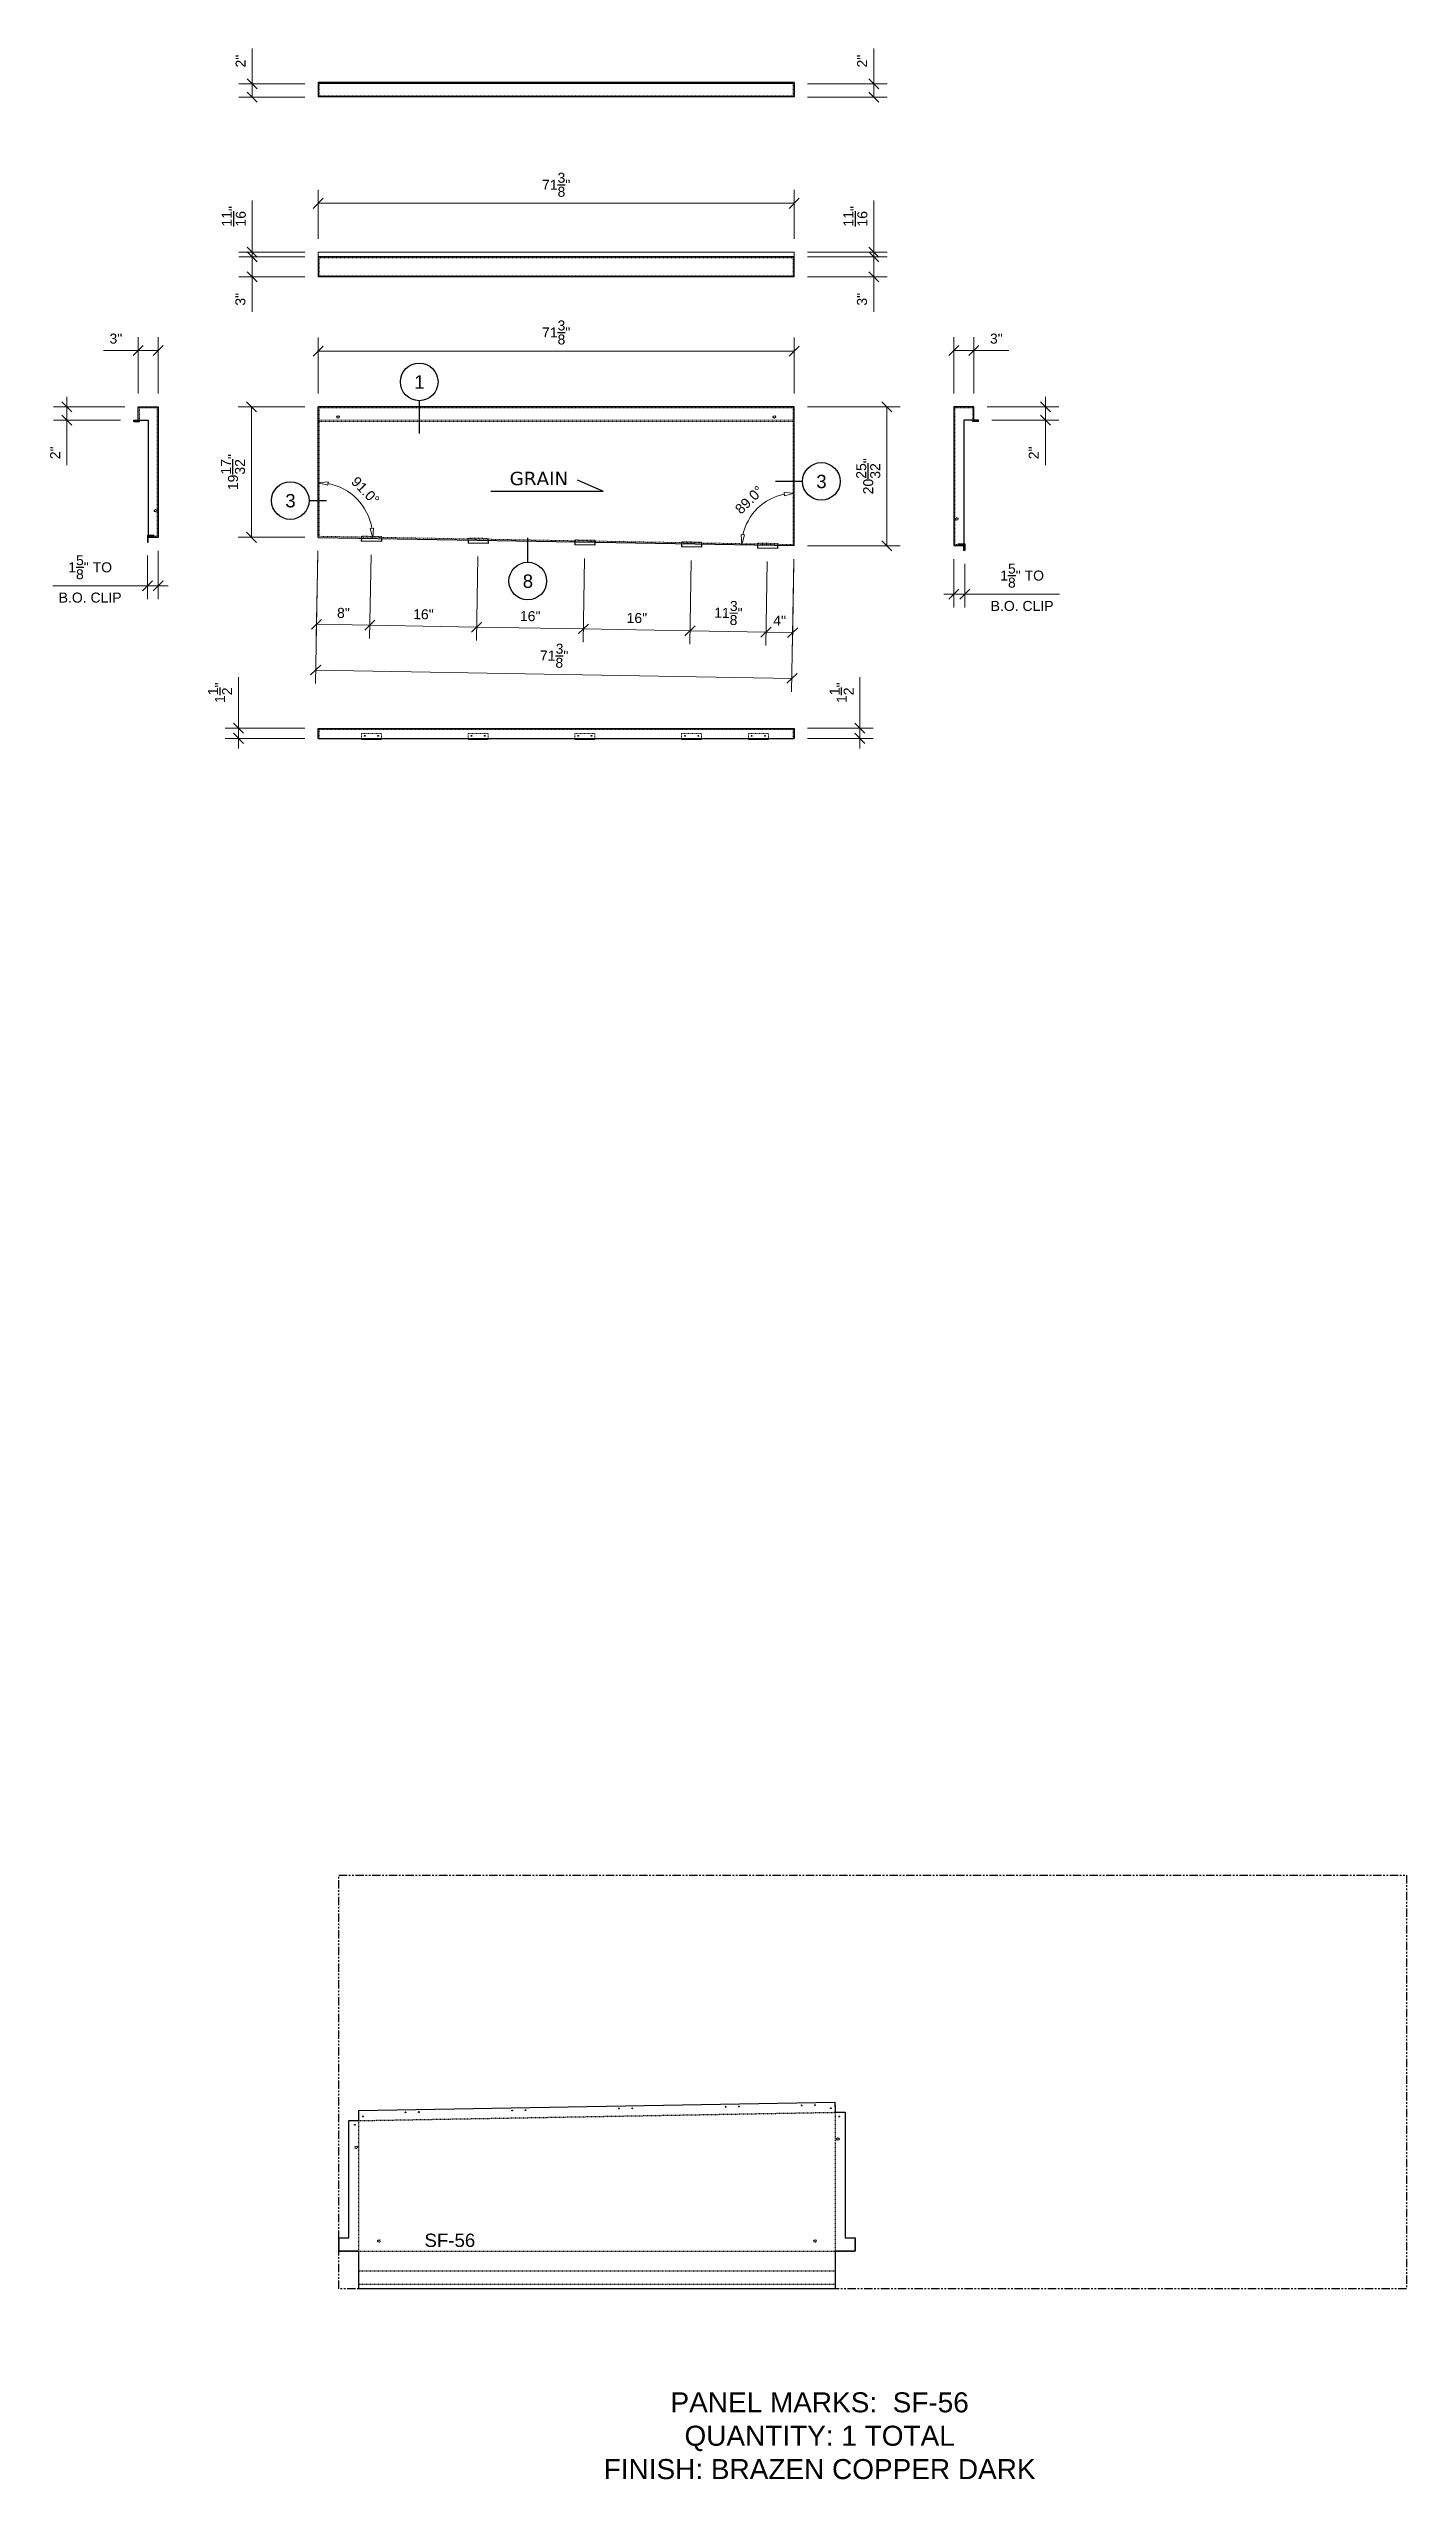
# Model space of a CAD drawing. Header units: inches. Extents: x -44 to 160, y -29 to 336.
import ezdxf

# ---------------------------------------------------------------- set-up
doc = ezdxf.new("R2010")
doc.units = ezdxf.units.IN
doc.header["$MEASUREMENT"] = 0
doc.linetypes.add('HIDDEN', pattern=[0.375, 0.25, -0.125])
doc.linetypes.add('PHANTOM', pattern=[2.5, 1.25, -0.25, 0.25, -0.25, 0.25, -0.25])
for name, color, linetype in [('CUT', 7, 'Continuous'), ('DIMS', 1, 'Continuous'), ('HOLES', 6, 'Continuous'), ('ROUT', 1, 'HIDDEN'), ('SHEET', 5, 'PHANTOM'), ('TEXT', 2, 'PHANTOM'), ('WEEPS', 3, 'HIDDEN')]:
    doc.layers.add(name, color=color, linetype=linetype)
doc.layers.add('ELEVATION', color=8, linetype='Continuous', lineweight=9)
doc.layers.add('HIDDEN', color=8, linetype='HIDDEN', lineweight=9)
doc.styles.add('DETAIL', font='verdana.ttf')
doc.styles.get("Standard").update_dxf_attribs({"font": 'arial.ttf'})
doc.dimstyles.new('16$0', dxfattribs={"dimtxt": 1.5, "dimasz": 1.5, "dimexe": 2, "dimexo": 2, "dimgap": 1, "dimtad": 1, "dimdec": 5, "dimzin": 3, "dimdsep": 46, "dimlunit": 5, "dimtxsty": 'Standard', "dimblk": 'OBLIQUE', "dimcen": 0.0625, "dimadec": 3, "dimazin": 0, "dimtfac": 1, "dimtdec": 5, "dimtmove": 0, "dimatfit": 3, "dimfxl": 0.0625, "dimtolj": 1, "dimtzin": 0, "dimlwd": 9, "dimlwe": 9, "dimarcsym": 0})
doc.dimstyles.new('16$2', dxfattribs={"dimtxt": 1.5, "dimasz": 1.5, "dimexe": 2, "dimexo": 2, "dimgap": 1, "dimtad": 1, "dimdec": 5, "dimzin": 3, "dimdsep": 46, "dimlunit": 4, "dimtxsty": 'Standard', "dimblk": 'CLOSEDBLANK', "dimcen": 0.0625, "dimadec": 3, "dimazin": 0, "dimtfac": 1, "dimtdec": 5, "dimtmove": 0, "dimatfit": 3, "dimfxl": 0.0625, "dimtolj": 1, "dimtzin": 0, "dimlwd": 9, "dimlwe": 9, "dimarcsym": 0})

msp = doc.modelspace()

# ---------------------------------------------------------------- texts
at = {"layer": 'DIMS', "ltscale": 0.25, "char_height": 2}
for s, heights, insert, attachment_point in [('1', [0], (12.059675, 286.759581), 2), ('3', [0], (72.330047, 271.850443), 2), ('3', [0], (-7.260926, 268.968668), 2), ('8', [0], (28.32607, 256.914706), 2), ('SF-56', [2.068213], (16.627661, 6.26525), 8)]:
    msp.add_mtext_dynamic_manual_height_columns(s, width=3.08587944, gutter_width=10, heights=heights, dxfattribs=dict(at, insert=insert, attachment_point=attachment_point))
at = {"layer": 'DIMS', "ltscale": 0.25, "insert": (29.972823, 272.302008), "char_height": 2, "attachment_point": 2, "style": 'DETAIL'}
msp.add_mtext_dynamic_manual_height_columns('GRAIN', width=7.50728512, gutter_width=10, heights=[0], dxfattribs=at)
at = {"layer": 'TEXT', "insert": (72.05262, -22.01114), "char_height": 3, "attachment_point": 5}
msp.add_mtext_dynamic_manual_height_columns('PANEL MARKS:  SF-56\\PQUANTITY: 1 TOTAL\\PFINISH: BRAZEN COPPER DARK', width=199.74088675, gutter_width=1, heights=[0], dxfattribs=at)

# ---------------------------------------------------------------- blocks, each defined once
blk = doc.blocks.new('_OBLIQUE')
at = {"color": 0, "linetype": 'ByBlock', "ltscale": 0.25}
blk.add_line((-0.5, -0.5), (0.5, 0.5), dxfattribs=at)
blk = doc.blocks.new('*D32')
at = {"layer": 'Defpoints', "color": 0, "ltscale": 0.25, "transparency": 16777216}
for p in [(-3.13, 282.02), (-13.1, 262.48), (-3.09, 262.48)]:
    blk.add_point(p, dxfattribs=at)
at = {"layer": 'DIMS', "color": 0, "lineweight": 9, "ltscale": 0.25, "transparency": 16777216}
for p, q in [((-5.13, 282.02), (-15.1, 282.02)), ((-13.1, 282.02), (-13.1, 262.48)), ((-5.09, 262.48), (-15.1, 262.48))]:
    blk.add_line(p, q, dxfattribs=at)
at = {"layer": 'DIMS', "color": 0, "lineweight": 9, "ltscale": 0.25, "transparency": 16777216, "xscale": 1.5, "yscale": 1.5, "zscale": 1.5}
for p, rotation in [((-13.1, 282.02), 90), ((-13.1, 262.48), 270)]:
    blk.add_blockref('_OBLIQUE', p, dxfattribs=dict(at, rotation=rotation))
at = {"layer": 'DIMS', "color": 0, "ltscale": 0.25, "transparency": 16777216, "insert": (-15.88, 272.25), "char_height": 1.5, "attachment_point": 5, "rotation": 90}
blk.add_mtext('\\A1;19{\\H1x;\\S17/32;}"', dxfattribs=at)
blk = doc.blocks.new('*D33')
at = {"layer": 'Defpoints', "color": 0, "ltscale": 0.25, "transparency": 16777216}
for p in [(68.24, 282.02), (68.24, 261.23), (82.12, 261.23)]:
    blk.add_point(p, dxfattribs=at)
at = {"layer": 'DIMS', "color": 0, "lineweight": 9, "ltscale": 0.25, "transparency": 16777216}
for p, q in [((70.24, 282.02), (84.12, 282.02)), ((82.12, 282.02), (82.12, 261.23)), ((70.24, 261.23), (84.12, 261.23))]:
    blk.add_line(p, q, dxfattribs=at)
at = {"layer": 'DIMS', "color": 0, "lineweight": 9, "ltscale": 0.25, "transparency": 16777216, "xscale": 1.5, "yscale": 1.5, "zscale": 1.5}
for p, rotation in [((82.12, 282.02), 90), ((82.12, 261.23), 270)]:
    blk.add_blockref('_OBLIQUE', p, dxfattribs=dict(at, rotation=rotation))
at = {"layer": 'DIMS', "color": 0, "ltscale": 0.25, "transparency": 16777216, "insert": (79.33, 271.63), "char_height": 1.5, "attachment_point": 5, "rotation": 90}
blk.add_mtext('\\A1;20{\\H1x;\\S25/32;}"', dxfattribs=at)
blk = doc.blocks.new('*D34')
at = {"layer": 'Defpoints', "color": 0, "ltscale": 0.25, "transparency": 16777216}
for p in [(68.24, 290.4), (-3.13, 282.02), (68.24, 282.02)]:
    blk.add_point(p, dxfattribs=at)
at = {"layer": 'DIMS', "color": 0, "lineweight": 9, "ltscale": 0.25, "transparency": 16777216}
for p, q in [((-3.13, 284.02), (-3.13, 292.4)), ((68.24, 284.02), (68.24, 292.4)), ((-3.13, 290.4), (68.24, 290.4))]:
    blk.add_line(p, q, dxfattribs=at)
at = {"layer": 'DIMS', "color": 0, "lineweight": 9, "ltscale": 0.25, "transparency": 16777216, "xscale": 1.5, "yscale": 1.5, "zscale": 1.5, "rotation": 180}
blk.add_blockref('_OBLIQUE', (-3.13, 290.4), dxfattribs=at)
at = {"layer": 'DIMS', "color": 0, "lineweight": 9, "ltscale": 0.25, "transparency": 16777216, "xscale": 1.5, "yscale": 1.5, "zscale": 1.5}
blk.add_blockref('_OBLIQUE', (68.24, 290.4), dxfattribs=at)
at = {"layer": 'DIMS', "color": 0, "ltscale": 0.25, "transparency": 16777216, "insert": (32.56, 293.18), "char_height": 1.5, "attachment_point": 5}
blk.add_mtext('\\A1;71{\\H1x;\\S3/8;}"', dxfattribs=at)
blk = doc.blocks.new('*D35')
at = {"layer": 'Defpoints', "color": 0, "ltscale": 0.25, "transparency": 16777216}
for p in [(-3.13, 304.51), (-12.99, 301.51), (-3.13, 301.51)]:
    blk.add_point(p, dxfattribs=at)
at = {"layer": 'DIMS', "color": 0, "lineweight": 9, "ltscale": 0.25, "transparency": 16777216}
for p, q in [((-5.13, 304.51), (-14.99, 304.51)), ((-12.99, 304.51), (-12.99, 301.51)), ((-5.13, 301.51), (-14.99, 301.51)), ((-12.99, 301.51), (-12.99, 296.29))]:
    blk.add_line(p, q, dxfattribs=at)
at = {"layer": 'DIMS', "color": 0, "lineweight": 9, "ltscale": 0.25, "transparency": 16777216, "xscale": 1.5, "yscale": 1.5, "zscale": 1.5}
for p, rotation in [((-12.99, 304.51), 90), ((-12.99, 301.51), 270)]:
    blk.add_blockref('_OBLIQUE', p, dxfattribs=dict(at, rotation=rotation))
at = {"layer": 'DIMS', "color": 0, "ltscale": 0.25, "transparency": 16777216, "insert": (-14.76, 298.15), "char_height": 1.5, "attachment_point": 5, "rotation": 90}
blk.add_mtext('\\A1;3"', dxfattribs=at)
blk = doc.blocks.new('*D36')
at = {"layer": 'Defpoints', "color": 0, "ltscale": 0.25, "transparency": 16777216}
for p in [(-12.99, 305.2), (-3.13, 305.2), (-3.13, 304.51)]:
    blk.add_point(p, dxfattribs=at)
at = {"layer": 'DIMS', "color": 0, "lineweight": 9, "ltscale": 0.25, "transparency": 16777216}
for p, q in [((-12.99, 305.2), (-12.99, 312.95)), ((-5.13, 305.2), (-14.99, 305.2)), ((-5.13, 304.51), (-14.99, 304.51)), ((-12.99, 304.51), (-12.99, 305.2)), ((-12.99, 304.51), (-12.99, 303.01))]:
    blk.add_line(p, q, dxfattribs=at)
at = {"layer": 'DIMS', "color": 0, "lineweight": 9, "ltscale": 0.25, "transparency": 16777216, "xscale": 1.5, "yscale": 1.5, "zscale": 1.5}
for p, rotation in [((-12.99, 305.2), 270), ((-12.99, 304.51), 90)]:
    blk.add_blockref('_OBLIQUE', p, dxfattribs=dict(at, rotation=rotation))
at = {"layer": 'DIMS', "color": 0, "ltscale": 0.25, "transparency": 16777216, "insert": (-15.76, 310.58), "char_height": 1.5, "attachment_point": 5, "rotation": 90}
blk.add_mtext('\\A1;{\\H1x;\\S11/16;}"', dxfattribs=at)
blk = doc.blocks.new('*D37')
at = {"layer": 'Defpoints', "color": 0, "ltscale": 0.25, "transparency": 16777216}
for p in [(68.24, 304.51), (68.24, 301.51), (80.18, 301.51)]:
    blk.add_point(p, dxfattribs=at)
at = {"layer": 'DIMS', "color": 0, "lineweight": 9, "ltscale": 0.25, "transparency": 16777216}
for p, q in [((70.24, 304.51), (82.18, 304.51)), ((80.18, 304.51), (80.18, 301.51)), ((70.24, 301.51), (82.18, 301.51)), ((80.18, 301.51), (80.18, 296.29))]:
    blk.add_line(p, q, dxfattribs=at)
at = {"layer": 'DIMS', "color": 0, "lineweight": 9, "ltscale": 0.25, "transparency": 16777216, "xscale": 1.5, "yscale": 1.5, "zscale": 1.5}
for p, rotation in [((80.18, 304.51), 90), ((80.18, 301.51), 270)]:
    blk.add_blockref('_OBLIQUE', p, dxfattribs=dict(at, rotation=rotation))
at = {"layer": 'DIMS', "color": 0, "ltscale": 0.25, "transparency": 16777216, "insert": (78.41, 298.15), "char_height": 1.5, "attachment_point": 5, "rotation": 90}
blk.add_mtext('\\A1;3"', dxfattribs=at)
blk = doc.blocks.new('*D38')
at = {"layer": 'Defpoints', "color": 0, "ltscale": 0.25, "transparency": 16777216}
for p in [(68.24, 305.2), (68.24, 304.51), (80.18, 305.2)]:
    blk.add_point(p, dxfattribs=at)
at = {"layer": 'DIMS', "color": 0, "lineweight": 9, "ltscale": 0.25, "transparency": 16777216}
for p, q in [((80.18, 305.2), (80.18, 312.95)), ((70.24, 305.2), (82.18, 305.2)), ((70.24, 304.51), (82.18, 304.51)), ((80.18, 304.51), (80.18, 305.2)), ((80.18, 304.51), (80.18, 303.01))]:
    blk.add_line(p, q, dxfattribs=at)
at = {"layer": 'DIMS', "color": 0, "lineweight": 9, "ltscale": 0.25, "transparency": 16777216, "xscale": 1.5, "yscale": 1.5, "zscale": 1.5}
for p, rotation in [((80.18, 305.2), 270), ((80.18, 304.51), 90)]:
    blk.add_blockref('_OBLIQUE', p, dxfattribs=dict(at, rotation=rotation))
at = {"layer": 'DIMS', "color": 0, "ltscale": 0.25, "transparency": 16777216, "insert": (77.41, 310.58), "char_height": 1.5, "attachment_point": 5, "rotation": 90}
blk.add_mtext('\\A1;{\\H1x;\\S11/16;}"', dxfattribs=at)
blk = doc.blocks.new('*D39')
at = {"layer": 'Defpoints', "color": 0, "ltscale": 0.25, "transparency": 16777216}
for p in [(68.24, 312.53), (-3.13, 305.2), (68.24, 305.2)]:
    blk.add_point(p, dxfattribs=at)
at = {"layer": 'DIMS', "color": 0, "lineweight": 9, "ltscale": 0.25, "transparency": 16777216}
for p, q in [((-3.13, 307.2), (-3.13, 314.53)), ((68.24, 307.2), (68.24, 314.53)), ((-3.13, 312.53), (68.24, 312.53))]:
    blk.add_line(p, q, dxfattribs=at)
at = {"layer": 'DIMS', "color": 0, "lineweight": 9, "ltscale": 0.25, "transparency": 16777216, "xscale": 1.5, "yscale": 1.5, "zscale": 1.5, "rotation": 180}
blk.add_blockref('_OBLIQUE', (-3.13, 312.53), dxfattribs=at)
at = {"layer": 'DIMS', "color": 0, "lineweight": 9, "ltscale": 0.25, "transparency": 16777216, "xscale": 1.5, "yscale": 1.5, "zscale": 1.5}
blk.add_blockref('_OBLIQUE', (68.24, 312.53), dxfattribs=at)
at = {"layer": 'DIMS', "color": 0, "ltscale": 0.25, "transparency": 16777216, "insert": (32.56, 315.31), "char_height": 1.5, "attachment_point": 5}
blk.add_mtext('\\A1;71{\\H1x;\\S3/8;}"', dxfattribs=at)
blk = doc.blocks.new('*D40')
at = {"layer": 'Defpoints', "color": 0, "ltscale": 0.25, "transparency": 16777216}
for p in [(-12.99, 330.46), (-3.13, 330.46), (-3.13, 328.46)]:
    blk.add_point(p, dxfattribs=at)
at = {"layer": 'DIMS', "color": 0, "lineweight": 9, "ltscale": 0.25, "transparency": 16777216}
for p, q in [((-12.99, 330.46), (-12.99, 335.71)), ((-5.13, 330.46), (-14.99, 330.46)), ((-5.13, 328.46), (-14.99, 328.46)), ((-12.99, 328.46), (-12.99, 330.46))]:
    blk.add_line(p, q, dxfattribs=at)
at = {"layer": 'DIMS', "color": 0, "lineweight": 9, "ltscale": 0.25, "transparency": 16777216, "xscale": 1.5, "yscale": 1.5, "zscale": 1.5}
for p, rotation in [((-12.99, 330.46), 90), ((-12.99, 328.46), 270)]:
    blk.add_blockref('_OBLIQUE', p, dxfattribs=dict(at, rotation=rotation))
at = {"layer": 'DIMS', "color": 0, "ltscale": 0.25, "transparency": 16777216, "insert": (-14.74, 333.84), "char_height": 1.5, "attachment_point": 5, "rotation": 90}
blk.add_mtext('\\A1;2"', dxfattribs=at)
blk = doc.blocks.new('*D41')
at = {"layer": 'Defpoints', "color": 0, "ltscale": 0.25, "transparency": 16777216}
for p in [(68.24, 330.46), (68.24, 328.46), (80.18, 330.46)]:
    blk.add_point(p, dxfattribs=at)
at = {"layer": 'DIMS', "color": 0, "lineweight": 9, "ltscale": 0.25, "transparency": 16777216}
for p, q in [((80.18, 330.46), (80.18, 335.71)), ((70.24, 330.46), (82.18, 330.46)), ((70.24, 328.46), (82.18, 328.46)), ((80.18, 328.46), (80.18, 330.46))]:
    blk.add_line(p, q, dxfattribs=at)
at = {"layer": 'DIMS', "color": 0, "lineweight": 9, "ltscale": 0.25, "transparency": 16777216, "xscale": 1.5, "yscale": 1.5, "zscale": 1.5}
for p, rotation in [((80.18, 330.46), 90), ((80.18, 328.46), 270)]:
    blk.add_blockref('_OBLIQUE', p, dxfattribs=dict(at, rotation=rotation))
at = {"layer": 'DIMS', "color": 0, "ltscale": 0.25, "transparency": 16777216, "insert": (78.42, 333.84), "char_height": 1.5, "attachment_point": 5, "rotation": 90}
blk.add_mtext('\\A1;2"', dxfattribs=at)
blk = doc.blocks.new('*D42')
at = {"layer": 'Defpoints', "color": 0, "ltscale": 0.25, "transparency": 16777216}
for p in [(68.24, 233.86), (78.1, 233.86), (68.24, 232.36)]:
    blk.add_point(p, dxfattribs=at)
at = {"layer": 'DIMS', "color": 0, "lineweight": 9, "ltscale": 0.25, "transparency": 16777216}
for p, q in [((78.1, 233.86), (78.1, 241.53)), ((70.24, 233.86), (80.1, 233.86)), ((78.1, 232.36), (78.1, 233.86)), ((70.24, 232.36), (80.1, 232.36)), ((78.1, 232.36), (78.1, 230.86))]:
    blk.add_line(p, q, dxfattribs=at)
at = {"layer": 'DIMS', "color": 0, "lineweight": 9, "ltscale": 0.25, "transparency": 16777216, "xscale": 1.5, "yscale": 1.5, "zscale": 1.5}
for p, rotation in [((78.1, 233.86), 270), ((78.1, 232.36), 90)]:
    blk.add_blockref('_OBLIQUE', p, dxfattribs=dict(at, rotation=rotation))
at = {"layer": 'DIMS', "color": 0, "ltscale": 0.25, "transparency": 16777216, "insert": (75.35, 239.19), "char_height": 1.5, "attachment_point": 5, "rotation": 90}
blk.add_mtext('\\A1;1{\\H1x;\\S1/2;}"', dxfattribs=at)
blk = doc.blocks.new('*D43')
at = {"layer": 'Defpoints', "color": 0, "ltscale": 0.25, "transparency": 16777216}
for p in [(-15.07, 233.86), (-3.13, 233.86), (-3.13, 232.36)]:
    blk.add_point(p, dxfattribs=at)
at = {"layer": 'DIMS', "color": 0, "lineweight": 9, "ltscale": 0.25, "transparency": 16777216}
for p, q in [((-15.07, 233.86), (-15.07, 241.53)), ((-5.13, 233.86), (-17.07, 233.86)), ((-15.07, 232.36), (-15.07, 233.86)), ((-5.13, 232.36), (-17.07, 232.36)), ((-15.07, 232.36), (-15.07, 230.86))]:
    blk.add_line(p, q, dxfattribs=at)
at = {"layer": 'DIMS', "color": 0, "lineweight": 9, "ltscale": 0.25, "transparency": 16777216, "xscale": 1.5, "yscale": 1.5, "zscale": 1.5}
for p, rotation in [((-15.07, 233.86), 270), ((-15.07, 232.36), 90)]:
    blk.add_blockref('_OBLIQUE', p, dxfattribs=dict(at, rotation=rotation))
at = {"layer": 'DIMS', "color": 0, "ltscale": 0.25, "transparency": 16777216, "insert": (-17.82, 239.19), "char_height": 1.5, "attachment_point": 5, "rotation": 90}
blk.add_mtext('\\A1;1{\\H1x;\\S1/2;}"', dxfattribs=at)
blk = doc.blocks.new('*D44')
at = {"layer": 'Defpoints', "color": 0, "ltscale": 0.25, "transparency": 16777216}
for p in [(-30.07, 290.48), (-30.07, 282.02), (-27.07, 282.02)]:
    blk.add_point(p, dxfattribs=at)
at = {"layer": 'DIMS', "color": 0, "lineweight": 9, "ltscale": 0.25, "transparency": 16777216}
for p, q in [((-30.07, 284.02), (-30.07, 292.48)), ((-27.07, 284.02), (-27.07, 292.48)), ((-30.07, 290.48), (-35.29, 290.48)), ((-27.07, 290.48), (-30.07, 290.48))]:
    blk.add_line(p, q, dxfattribs=at)
at = {"layer": 'DIMS', "color": 0, "lineweight": 9, "ltscale": 0.25, "transparency": 16777216, "xscale": 1.5, "yscale": 1.5, "zscale": 1.5, "rotation": 180}
blk.add_blockref('_OBLIQUE', (-30.07, 290.48), dxfattribs=at)
at = {"layer": 'DIMS', "color": 0, "lineweight": 9, "ltscale": 0.25, "transparency": 16777216, "xscale": 1.5, "yscale": 1.5, "zscale": 1.5}
blk.add_blockref('_OBLIQUE', (-27.07, 290.48), dxfattribs=at)
at = {"layer": 'DIMS', "color": 0, "ltscale": 0.25, "transparency": 16777216, "insert": (-33.43, 292.25), "char_height": 1.5, "attachment_point": 5}
blk.add_mtext('\\A1;3"', dxfattribs=at)
blk = doc.blocks.new('*D45')
at = {"layer": 'Defpoints', "color": 0, "ltscale": 0.25, "transparency": 16777216}
for p in [(-30.07, 282.02), (-40.78, 280.02), (-30.76, 280.02)]:
    blk.add_point(p, dxfattribs=at)
at = {"layer": 'DIMS', "color": 0, "lineweight": 9, "ltscale": 0.25, "transparency": 16777216}
for p, q in [((-32.07, 282.02), (-42.78, 282.02)), ((-40.78, 282.02), (-40.78, 283.52)), ((-40.78, 282.02), (-40.78, 280.02)), ((-32.76, 280.02), (-42.78, 280.02)), ((-40.78, 280.02), (-40.78, 273.27))]:
    blk.add_line(p, q, dxfattribs=at)
at = {"layer": 'DIMS', "color": 0, "lineweight": 9, "ltscale": 0.25, "transparency": 16777216, "xscale": 1.5, "yscale": 1.5, "zscale": 1.5}
for p, rotation in [((-40.78, 282.02), 270), ((-40.78, 280.02), 90)]:
    blk.add_blockref('_OBLIQUE', p, dxfattribs=dict(at, rotation=rotation))
at = {"layer": 'DIMS', "color": 0, "ltscale": 0.25, "transparency": 16777216, "insert": (-42.53, 275.14), "char_height": 1.5, "attachment_point": 5, "rotation": 90}
blk.add_mtext('\\A1;2"', dxfattribs=at)
blk = doc.blocks.new('*D46')
at = {"layer": 'Defpoints', "color": 0, "ltscale": 0.25, "transparency": 16777216}
for p in [(-27.07, 262.48), (-28.69, 261.76), (-28.69, 255.21)]:
    blk.add_point(p, dxfattribs=at)
at = {"layer": 'DIMS', "color": 0, "lineweight": 9, "ltscale": 0.25, "transparency": 16777216}
for p, q in [((-28.69, 259.76), (-28.69, 253.21)), ((-27.07, 260.48), (-27.07, 253.21)), ((-28.69, 255.21), (-42.88, 255.21)), ((-27.07, 255.21), (-28.69, 255.21)), ((-27.07, 255.21), (-25.57, 255.21))]:
    blk.add_line(p, q, dxfattribs=at)
at = {"layer": 'DIMS', "color": 0, "lineweight": 9, "ltscale": 0.25, "transparency": 16777216, "xscale": 1.5, "yscale": 1.5, "zscale": 1.5}
blk.add_blockref('_OBLIQUE', (-28.69, 255.21), dxfattribs=at)
at = {"layer": 'DIMS', "color": 0, "lineweight": 9, "ltscale": 0.25, "transparency": 16777216, "xscale": 1.5, "yscale": 1.5, "zscale": 1.5, "rotation": 180}
blk.add_blockref('_OBLIQUE', (-27.07, 255.21), dxfattribs=at)
at = {"layer": 'DIMS', "color": 0, "ltscale": 0.25, "transparency": 16777216, "char_height": 1.5, "attachment_point": 5}
for s, insert in [('\\A1;1{\\H1x;\\S5/8;}" TO', (-37.29, 257.99)), ('\\A1;B.O. CLIP', (-37.29, 253.44))]:
    blk.add_mtext(s, dxfattribs=dict(at, insert=insert))
blk = doc.blocks.new('*D47')
at = {"layer": 'Defpoints', "color": 0, "ltscale": 0.25, "transparency": 16777216}
for p in [(95.18, 290.48), (92.18, 282.02), (95.18, 282.02)]:
    blk.add_point(p, dxfattribs=at)
at = {"layer": 'DIMS', "color": 0, "lineweight": 9, "ltscale": 0.25, "transparency": 16777216}
for p, q in [((92.18, 284.02), (92.18, 292.48)), ((95.18, 284.02), (95.18, 292.48)), ((92.18, 290.48), (95.18, 290.48)), ((95.18, 290.48), (100.4, 290.48))]:
    blk.add_line(p, q, dxfattribs=at)
at = {"layer": 'DIMS', "color": 0, "lineweight": 9, "ltscale": 0.25, "transparency": 16777216, "xscale": 1.5, "yscale": 1.5, "zscale": 1.5, "rotation": 180}
blk.add_blockref('_OBLIQUE', (92.18, 290.48), dxfattribs=at)
at = {"layer": 'DIMS', "color": 0, "lineweight": 9, "ltscale": 0.25, "transparency": 16777216, "xscale": 1.5, "yscale": 1.5, "zscale": 1.5}
blk.add_blockref('_OBLIQUE', (95.18, 290.48), dxfattribs=at)
at = {"layer": 'DIMS', "color": 0, "ltscale": 0.25, "transparency": 16777216, "insert": (98.54, 292.25), "char_height": 1.5, "attachment_point": 5}
blk.add_mtext('\\A1;3"', dxfattribs=at)
blk = doc.blocks.new('*D48')
at = {"layer": 'Defpoints', "color": 0, "ltscale": 0.25, "transparency": 16777216}
for p in [(95.18, 282.02), (95.87, 280.02), (105.89, 280.02)]:
    blk.add_point(p, dxfattribs=at)
at = {"layer": 'DIMS', "color": 0, "lineweight": 9, "ltscale": 0.25, "transparency": 16777216}
for p, q in [((97.18, 282.02), (107.89, 282.02)), ((105.89, 282.02), (105.89, 283.52)), ((105.89, 282.02), (105.89, 280.02)), ((97.87, 280.02), (107.89, 280.02)), ((105.89, 280.02), (105.89, 273.27))]:
    blk.add_line(p, q, dxfattribs=at)
at = {"layer": 'DIMS', "color": 0, "lineweight": 9, "ltscale": 0.25, "transparency": 16777216, "xscale": 1.5, "yscale": 1.5, "zscale": 1.5}
for p, rotation in [((105.89, 282.02), 270), ((105.89, 280.02), 90)]:
    blk.add_blockref('_OBLIQUE', p, dxfattribs=dict(at, rotation=rotation))
at = {"layer": 'DIMS', "color": 0, "ltscale": 0.25, "transparency": 16777216, "insert": (104.14, 275.14), "char_height": 1.5, "attachment_point": 5, "rotation": 90}
blk.add_mtext('\\A1;2"', dxfattribs=at)
blk = doc.blocks.new('*D49')
at = {"layer": 'Defpoints', "color": 0, "ltscale": 0.25, "transparency": 16777216}
for p in [(92.18, 261.23), (93.8, 260.52), (93.8, 253.97)]:
    blk.add_point(p, dxfattribs=at)
at = {"layer": 'DIMS', "color": 0, "lineweight": 9, "ltscale": 0.25, "transparency": 16777216}
for p, q in [((92.18, 259.23), (92.18, 251.97)), ((93.8, 258.52), (93.8, 251.97)), ((92.18, 253.97), (90.68, 253.97)), ((92.18, 253.97), (93.8, 253.97)), ((93.8, 253.97), (107.99, 253.97))]:
    blk.add_line(p, q, dxfattribs=at)
at = {"layer": 'DIMS', "color": 0, "lineweight": 9, "ltscale": 0.25, "transparency": 16777216, "xscale": 1.5, "yscale": 1.5, "zscale": 1.5}
blk.add_blockref('_OBLIQUE', (92.18, 253.97), dxfattribs=at)
at = {"layer": 'DIMS', "color": 0, "lineweight": 9, "ltscale": 0.25, "transparency": 16777216, "xscale": 1.5, "yscale": 1.5, "zscale": 1.5, "rotation": 180}
blk.add_blockref('_OBLIQUE', (93.8, 253.97), dxfattribs=at)
at = {"layer": 'DIMS', "color": 0, "ltscale": 0.25, "transparency": 16777216, "char_height": 1.5, "attachment_point": 5}
for s, insert in [('\\A1;1{\\H1x;\\S5/8;}" TO', (102.4, 256.75)), ('\\A1;B.O. CLIP', (102.4, 252.19))]:
    blk.add_mtext(s, dxfattribs=dict(at, insert=insert))
blk = doc.blocks.new('*D50')
at = {"layer": 'Defpoints', "color": 0, "ltscale": 0.25, "transparency": 16777216}
for p in [(20.86, 261.59), (36.85, 261.31), (36.63, 248.75)]:
    blk.add_point(p, dxfattribs=at)
at = {"layer": 'DIMS', "color": 0, "lineweight": 9, "ltscale": 0.25, "transparency": 16777216}
for p, q in [((20.82, 259.59), (20.6, 247.03)), ((36.82, 259.31), (36.6, 246.75)), ((20.64, 249.03), (36.63, 248.75))]:
    blk.add_line(p, q, dxfattribs=at)
at = {"layer": 'DIMS', "color": 0, "lineweight": 9, "ltscale": 0.25, "transparency": 16777216, "xscale": 1.5, "yscale": 1.5, "zscale": 1.5}
for p, rotation in [((20.64, 249.03), 178.9999778534241), ((36.63, 248.75), 358.9999778534241)]:
    blk.add_blockref('_OBLIQUE', p, dxfattribs=dict(at, rotation=rotation))
at = {"layer": 'DIMS', "color": 0, "ltscale": 0.25, "transparency": 16777216, "insert": (28.67, 250.66), "char_height": 1.5, "attachment_point": 5, "rotation": 359}
blk.add_mtext('\\A1;16"', dxfattribs=at)
blk = doc.blocks.new('*D51')
at = {"layer": 'Defpoints', "color": 0, "ltscale": 0.25, "transparency": 16777216}
for p in [(36.85, 261.31), (52.85, 261.03), (52.63, 248.47)]:
    blk.add_point(p, dxfattribs=at)
at = {"layer": 'DIMS', "color": 0, "lineweight": 9, "ltscale": 0.25, "transparency": 16777216}
for p, q in [((36.82, 259.31), (36.6, 246.75)), ((52.82, 259.03), (52.6, 246.47)), ((36.63, 248.75), (52.63, 248.47))]:
    blk.add_line(p, q, dxfattribs=at)
at = {"layer": 'DIMS', "color": 0, "lineweight": 9, "ltscale": 0.25, "transparency": 16777216, "xscale": 1.5, "yscale": 1.5, "zscale": 1.5}
for p, rotation in [((36.63, 248.75), 178.9999778534248), ((52.63, 248.47), 358.9999778534248)]:
    blk.add_blockref('_OBLIQUE', p, dxfattribs=dict(at, rotation=rotation))
at = {"layer": 'DIMS', "color": 0, "ltscale": 0.25, "transparency": 16777216, "insert": (44.66, 250.38), "char_height": 1.5, "attachment_point": 5, "rotation": 359}
blk.add_mtext('\\A1;16"', dxfattribs=at)
blk = doc.blocks.new('*D52')
at = {"layer": 'Defpoints', "color": 0, "ltscale": 0.25, "transparency": 16777216}
for p in [(52.85, 261.03), (64.24, 260.84), (64.02, 248.27)]:
    blk.add_point(p, dxfattribs=at)
at = {"layer": 'DIMS', "color": 0, "lineweight": 9, "ltscale": 0.25, "transparency": 16777216}
for p, q in [((52.82, 259.03), (52.6, 246.47)), ((64.2, 258.84), (63.98, 246.27)), ((52.63, 248.47), (64.02, 248.27))]:
    blk.add_line(p, q, dxfattribs=at)
at = {"layer": 'DIMS', "color": 0, "lineweight": 9, "ltscale": 0.25, "transparency": 16777216, "xscale": 1.5, "yscale": 1.5, "zscale": 1.5}
for p, rotation in [((52.63, 248.47), 178.999977853424), ((64.02, 248.27), 358.999977853424)]:
    blk.add_blockref('_OBLIQUE', p, dxfattribs=dict(at, rotation=rotation))
at = {"layer": 'DIMS', "color": 0, "ltscale": 0.25, "transparency": 16777216, "insert": (58.37, 251.15), "char_height": 1.5, "attachment_point": 5, "rotation": 359}
blk.add_mtext('\\A1;11{\\H1x;\\S3/8;}"', dxfattribs=at)
blk = doc.blocks.new('*D53')
at = {"layer": 'Defpoints', "color": 0, "ltscale": 0.25, "transparency": 16777216}
for p in [(4.86, 261.87), (20.86, 261.59), (4.64, 249.31)]:
    blk.add_point(p, dxfattribs=at)
at = {"layer": 'DIMS', "color": 0, "lineweight": 9, "ltscale": 0.25, "transparency": 16777216}
for p, q in [((4.82, 259.87), (4.6, 247.31)), ((20.82, 259.59), (20.6, 247.03)), ((20.64, 249.03), (4.64, 249.31))]:
    blk.add_line(p, q, dxfattribs=at)
at = {"layer": 'DIMS', "color": 0, "lineweight": 9, "ltscale": 0.25, "transparency": 16777216, "xscale": 1.5, "yscale": 1.5, "zscale": 1.5}
for p, rotation in [((4.64, 249.31), 178.9999778534246), ((20.64, 249.03), 358.9999778534246)]:
    blk.add_blockref('_OBLIQUE', p, dxfattribs=dict(at, rotation=rotation))
at = {"layer": 'DIMS', "color": 0, "ltscale": 0.25, "transparency": 16777216, "insert": (12.67, 250.94), "char_height": 1.5, "attachment_point": 5, "rotation": 359}
blk.add_mtext('\\A1;16"', dxfattribs=at)
blk = doc.blocks.new('*D54')
at = {"layer": 'Defpoints', "color": 0, "ltscale": 0.25, "transparency": 16777216}
for p in [(-3.14, 262.01), (4.86, 261.87), (-3.36, 249.45)]:
    blk.add_point(p, dxfattribs=at)
at = {"layer": 'DIMS', "color": 0, "lineweight": 9, "ltscale": 0.25, "transparency": 16777216}
for p, q in [((-3.17, 260.01), (-3.39, 247.45)), ((4.82, 259.87), (4.6, 247.31)), ((4.64, 249.31), (-3.36, 249.45))]:
    blk.add_line(p, q, dxfattribs=at)
at = {"layer": 'DIMS', "color": 0, "lineweight": 9, "ltscale": 0.25, "transparency": 16777216, "xscale": 1.5, "yscale": 1.5, "zscale": 1.5}
for p, rotation in [((-3.36, 249.45), 178.9999778534245), ((4.64, 249.31), 358.9999778534245)]:
    blk.add_blockref('_OBLIQUE', p, dxfattribs=dict(at, rotation=rotation))
at = {"layer": 'DIMS', "color": 0, "ltscale": 0.25, "transparency": 16777216, "insert": (0.67, 251.14), "char_height": 1.5, "attachment_point": 5, "rotation": 359}
blk.add_mtext('\\A1;8"', dxfattribs=at)
blk = doc.blocks.new('*D55')
at = {"layer": 'Defpoints', "color": 0, "ltscale": 0.25, "transparency": 16777216}
for p in [(64.24, 260.84), (68.24, 260.77), (68.02, 248.2)]:
    blk.add_point(p, dxfattribs=at)
at = {"layer": 'DIMS', "color": 0, "lineweight": 9, "ltscale": 0.25, "transparency": 16777216}
for p, q in [((64.2, 258.84), (63.98, 246.27)), ((68.2, 258.77), (67.98, 246.2)), ((64.02, 248.27), (68.02, 248.2))]:
    blk.add_line(p, q, dxfattribs=at)
at = {"layer": 'DIMS', "color": 0, "lineweight": 9, "ltscale": 0.25, "transparency": 16777216, "xscale": 1.5, "yscale": 1.5, "zscale": 1.5}
for p, rotation in [((64.02, 248.27), 178.9999778534255), ((68.02, 248.2), 358.9999778534255)]:
    blk.add_blockref('_OBLIQUE', p, dxfattribs=dict(at, rotation=rotation))
at = {"layer": 'DIMS', "color": 0, "ltscale": 0.25, "transparency": 16777216, "insert": (66.05, 249.99), "char_height": 1.5, "attachment_point": 5, "rotation": 359}
blk.add_mtext('\\A1;4"', dxfattribs=at)
blk = doc.blocks.new('*D56')
at = {"layer": 'Defpoints', "color": 0, "ltscale": 0.25, "transparency": 16777216}
for p in [(-3.13, 262.48), (68.24, 261.23), (-3.48, 242.59)]:
    blk.add_point(p, dxfattribs=at)
at = {"layer": 'DIMS', "color": 0, "lineweight": 9, "ltscale": 0.25, "transparency": 16777216}
for p, q in [((-3.17, 260.48), (-3.51, 240.59)), ((68.21, 259.23), (67.86, 239.35)), ((67.9, 241.35), (-3.48, 242.59))]:
    blk.add_line(p, q, dxfattribs=at)
at = {"layer": 'DIMS', "color": 0, "lineweight": 9, "ltscale": 0.25, "transparency": 16777216, "xscale": 1.5, "yscale": 1.5, "zscale": 1.5}
for p, rotation in [((-3.48, 242.59), 178.9999778534246), ((67.9, 241.35), 358.9999778534246)]:
    blk.add_blockref('_OBLIQUE', p, dxfattribs=dict(at, rotation=rotation))
at = {"layer": 'DIMS', "color": 0, "ltscale": 0.25, "transparency": 16777216, "insert": (32.26, 244.75), "char_height": 1.5, "attachment_point": 5, "rotation": 359}
blk.add_mtext('\\A1;71{\\H1x;\\S3/8;}"', dxfattribs=at)
blk = doc.blocks.new('_ClosedBlank')
at = {"color": 0, "linetype": 'ByBlock', "lineweight": -2}
for p, q in [((-1, 0.17), (0, 0)), ((-1, 0.17), (-1, -0.17)), ((0, 0), (-1, -0.17))]:
    blk.add_line(p, q, dxfattribs=at)
blk = doc.blocks.new('*D57')
at = {"layer": 'Defpoints', "color": 0, "ltscale": 0.25, "transparency": 16777216}
for p in [(-3.13, 282.02), (4.01, 266.49), (-3.13, 262.48), (-3.13, 262.48), (68.24, 261.23)]:
    blk.add_point(p, dxfattribs=at)
at = {"layer": 'DIMS', "color": 0, "lineweight": 9, "ltscale": 0.25, "transparency": 16777216}
blk.add_arc((-3.13, 262.48), 8.19, 9.5026, 79.4974, dxfattribs=at)
at = {"layer": 'DIMS', "color": 0, "lineweight": 9, "ltscale": 0.25, "transparency": 16777216, "xscale": 1.5, "yscale": 1.5, "zscale": 1.5}
for p, rotation in [((-3.13, 270.67), 174.748710147109), ((5.06, 262.34), 274.2512677063156)]:
    blk.add_blockref('_ClosedBlank', p, dxfattribs=dict(at, rotation=rotation))
at = {"layer": 'DIMS', "color": 0, "ltscale": 0.25, "transparency": 16777216, "insert": (3.97, 269.46), "char_height": 1.5, "attachment_point": 5, "rotation": 314.5}
blk.add_mtext('\\A1;91.0°', dxfattribs=at)
blk = doc.blocks.new('*D58')
at = {"layer": 'Defpoints', "color": 0, "ltscale": 0.25, "transparency": 16777216}
for p in [(68.24, 282.02), (64.36, 268.06), (-3.13, 262.48), (68.24, 261.23), (68.24, 261.23)]:
    blk.add_point(p, dxfattribs=at)
at = {"layer": 'DIMS', "color": 0, "lineweight": 9, "ltscale": 0.25, "transparency": 16777216}
blk.add_arc((68.24, 261.23), 7.85, 100.9594, 168.0406, dxfattribs=at)
at = {"layer": 'DIMS', "color": 0, "lineweight": 9, "ltscale": 0.25, "transparency": 16777216, "xscale": 1.5, "yscale": 1.5, "zscale": 1.5}
for p, rotation in [((68.24, 269.09), 5.479713573808946), ((60.39, 261.37), 263.5202642796356)]:
    blk.add_blockref('_ClosedBlank', p, dxfattribs=dict(at, rotation=rotation))
at = {"layer": 'DIMS', "color": 0, "ltscale": 0.25, "transparency": 16777216, "insert": (61.5, 268.09), "char_height": 1.5, "attachment_point": 5, "rotation": 44.5}
blk.add_mtext('\\A1;89.0°', dxfattribs=at)

# ---------------------------------------------------------------- dimensions: what is measured, and where the dimension line sits
at = {"layer": 'DIMS', "ltscale": 0.25}
for base, p1, p2, angle, picture, middle in [((-12.991103, 330.463839), (-3.131761, 328.463839), (-3.131761, 330.463839), 90, '*D40', (-14.744172, 333.838669)), ((80.177148, 330.463839), (68.243211, 328.463839), (68.243211, 330.463839), 90, '*D41', (78.424079, 333.838669)), ((-12.991103, 305.198861), (-3.131761, 304.511361), (-3.131761, 305.198861), 90, '*D36', (-15.760032, 310.575055)), ((80.177148, 305.198861), (68.243211, 304.511361), (68.243211, 305.198861), 90, '*D38', (77.408219, 310.575055)), ((-12.991103, 301.511361), (-3.131761, 304.511361), (-3.131761, 301.511361), 90, '*D35', (-14.757474, 298.149833)), ((80.177148, 301.511361), (68.243211, 304.511361), (68.243211, 301.511361), 90, '*D37', (78.410777, 298.149833)), ((-30.068059, 290.481502), (-27.068059, 282.018563), (-30.068059, 282.018563), 180, '*D44', (-33.429587, 292.247873)), ((-40.777005, 280.018563), (-30.068059, 282.018563), (-30.755559, 280.018563), 90, '*D45', (-42.530074, 275.143734)), ((-13.101391, 262.478262), (-3.131761, 282.018563), (-3.091732, 262.478262), 90, '*D32', (-15.883622, 272.248413)), ((82.1220817, 261.2330785), (68.2432115, 282.018563), (68.2432115, 261.2330785), 90, '*D33', (79.3270613, 271.6258208)), ((105.888455, 280.018563), (95.179509, 282.018563), (95.867009, 280.018563), 90, '*D48', (104.135385, 275.143734)), ((-15.065698, 233.855383), (-3.131761, 232.355383), (-3.131761, 233.855383), 90, '*D43', (-17.821837, 239.193719)), ((78.102553, 233.855383), (68.243211, 232.355383), (68.243211, 233.855383), 90, '*D42', (75.346414, 239.193719))]:
    dim = msp.add_linear_dim(base=base, p1=p1, p2=p2, angle=angle, dimstyle='16$0', override={"dimpost": '"'}, dxfattribs=at)
    dim.commit()
    dim.dimension.update_dxf_attribs({"geometry": picture, "text_midpoint": middle})
for base, p1, p2, picture, middle in [((68.243211, 312.530888), (-3.131761, 305.198861), (68.243211, 305.198861), '*D39', (32.555725, 315.313119)), ((68.243211, 290.395461), (-3.131761, 282.018563), (68.243211, 282.018563), '*D34', (32.555725, 293.177691)), ((95.179509, 290.481502), (92.179509, 282.018563), (95.179509, 282.018563), '*D47', (98.541037, 292.247873))]:
    dim = msp.add_linear_dim(base=base, p1=p1, p2=p2, dimstyle='16$0', override={"dimpost": '"'}, dxfattribs=at)
    dim.commit()
    dim.dimension.update_dxf_attribs({"geometry": picture, "text_midpoint": middle})
for base, line2, picture, middle in [((4.012137, 266.493394), ((-3.131761, 262.478961), (-3.131761, 282.018563)), '*D57', (3.97252, 269.460316)), ((64.355873, 268.057533), ((68.243211, 261.233078), (68.243211, 282.018563)), '*D58', (61.500597, 268.094415))]:
    dim = msp.add_angular_dim_2l(base=base, line1=((-3.131761, 262.478961), (68.243211, 261.233078)), line2=line2, dimstyle='16$2', override={"dimadec": 1}, dxfattribs=at)
    dim.commit()
    dim.dimension.update_dxf_attribs({"geometry": picture, "text_midpoint": middle})
dim = msp.add_linear_dim(base=(-28.693059, 255.211194), p1=(-27.068059, 262.47896), p2=(-28.693059, 261.76144), text='<> TO\\XB.O. CLIP', dimstyle='16$0', override={"dimpost": '"'}, dxfattribs=at)
dim.commit()
dim.dimension.update_dxf_attribs({"geometry": '*D46', "text_midpoint": (-37.287193, 255.211194)})
for p1, p2, distance, picture, middle in [((68.2432115, 261.2330785), (-3.1317615, 262.4789608), 19.887976, '*D56', (32.257182, 244.7528796)), ((4.85886, 261.87189), (-3.139921, 262.011512), 12.564292, '*D54', (0.671007, 251.144913)), ((20.856423, 261.592645), (4.85886, 261.87189), 12.564292, '*D53', (12.669179, 250.935479)), ((20.856423, 261.592645), (36.853987, 261.3134), -12.564292, '*D50', (28.666742, 250.656235)), ((36.853987, 261.3134), (52.85155, 261.034156), -12.564292, '*D51', (44.664305, 250.37699)), ((52.85155, 261.034156), (64.235661, 260.835441), -12.564292, '*D52', (58.372881, 251.154227)), ((64.235661, 260.835441), (68.235052, 260.76563), -12.564292, '*D55', (66.046617, 249.98789))]:
    dim = msp.add_aligned_dim(p1=p1, p2=p2, distance=distance, dimstyle='16$0', override={"dimpost": '"'}, dxfattribs=at)
    dim.commit()
    dim.dimension.update_dxf_attribs({"geometry": picture, "text_midpoint": middle})
dim = msp.add_linear_dim(base=(93.804509, 253.965295), p1=(92.179509, 261.233062), p2=(93.804509, 260.515542), angle=180, text='<> TO\\XB.O. CLIP', dimstyle='16$0', override={"dimpost": '"'}, dxfattribs=at)
dim.commit()
dim.dimension.update_dxf_attribs({"geometry": '*D49', "text_midpoint": (102.398643, 253.965295)})

# ---------------------------------------------------------------- linework, layer by layer
at = {"layer": 'CUT', "ltscale": 0.25}
for p, q in [((68.243211, 330.621319), (-3.131761, 330.621319)), ((-3.131761, 330.621319), (-3.131761, 328.463839)), ((68.243211, 330.463839), (-3.131761, 330.463839)), ((68.243211, 328.463839), (-3.131761, 328.463839)), ((68.243211, 330.621319), (68.243211, 328.463839)), ((68.243211, 304.511361), (-3.131761, 304.511361)), ((-3.131761, 304.511361), (-3.131761, 301.511361)), ((68.243211, 301.511361), (68.243211, 304.511361)), ((68.243211, 301.511361), (-3.131761, 301.511361)), ((-30.068059, 280.018563), (-30.068059, 282.018563)), ((-30.068059, 282.018563), (-27.068059, 282.018563)), ((-27.068059, 282.018563), (-27.068059, 262.47896)), ((68.243211, 282.018563), (-3.131761, 282.018563)), ((-3.131761, 262.478961), (-3.131761, 282.018563)), ((68.243211, 261.233078), (68.243211, 282.018563)), ((95.179509, 282.018563), (92.179509, 282.018563)), ((92.179509, 282.018563), (92.179509, 261.233062)), ((95.179509, 280.018563), (95.179509, 282.018563)), ((-30.755559, 279.861083), (-30.755559, 280.018563)), ((-30.755559, 280.018563), (-30.068059, 280.018563)), ((-30.755559, 279.861083), (-29.910579, 279.861083)), ((-30.068059, 280.018563), (-28.568059, 280.018563)), ((-29.910579, 279.861083), (-29.910579, 280.018563)), ((-28.568059, 280.018563), (-28.568059, 262.47896)), ((95.179509, 280.018563), (93.679509, 280.018563)), ((93.679509, 280.018563), (93.679509, 261.233062)), ((95.022029, 279.861083), (95.022029, 280.018563)), ((95.867009, 279.861083), (95.022029, 279.861083)), ((95.867009, 280.018563), (95.179509, 280.018563)), ((95.867009, 279.861083), (95.867009, 280.018563)), ((-27.068059, 262.47896), (-28.568059, 262.47896)), ((-3.131761, 262.478961), (68.243211, 261.233078)), ((3.367248, 262.365518), (3.359089, 261.898069)), ((6.366792, 262.313159), (6.358632, 261.845711)), ((6.358632, 261.845711), (3.359089, 261.898069)), ((19.364811, 262.086273), (19.356652, 261.618824)), ((22.356195, 261.566466), (19.356652, 261.618824)), ((22.364355, 262.033915), (22.356195, 261.566466)), ((35.362375, 261.807028), (35.354215, 261.33958)), ((38.353758, 261.287221), (35.354215, 261.33958)), ((38.361918, 261.75467), (38.353758, 261.287221)), ((51.359938, 261.527784), (51.351778, 261.060335)), ((54.351321, 261.007976), (51.351778, 261.060335)), ((54.359481, 261.475425), (54.351321, 261.007976)), ((62.744049, 261.329069), (62.73589, 260.86162)), ((65.735433, 260.809262), (62.73589, 260.86162)), ((65.743592, 261.27671), (65.735433, 260.809262)), ((92.179509, 261.233062), (93.679509, 261.233062)), ((-3.131761, 232.355383), (-3.131761, 233.855383)), ((-3.131761, 233.855383), (68.243211, 233.855383)), ((68.243211, 233.855383), (68.243211, 232.355383)), ((-3.131761, 232.355383), (68.243211, 232.355383)), ((3.368239, 232.355383), (3.368239, 232.230383)), ((3.368239, 232.230383), (6.368239, 232.230383)), ((6.368239, 232.355383), (6.368239, 232.230383)), ((19.368239, 232.355383), (19.368239, 232.230383)), ((19.368239, 232.230383), (22.368239, 232.230383)), ((22.368239, 232.355383), (22.368239, 232.230383)), ((35.368239, 232.355383), (35.368239, 232.230383)), ((35.368239, 232.230383), (38.368239, 232.230383)), ((38.368239, 232.355383), (38.368239, 232.230383)), ((51.368239, 232.355383), (51.368239, 232.230383)), ((51.368239, 232.230383), (54.368239, 232.230383)), ((54.368239, 232.355383), (54.368239, 232.230383)), ((61.368211, 232.355383), (61.368211, 232.230383)), ((61.368211, 232.230383), (64.368211, 232.230383)), ((64.368211, 232.355383), (64.368211, 232.230383))]:
    msp.add_line(p, q, dxfattribs=at)
for points in [[(-27.693059, 262.63644), (-27.693059, 262.76144), (-28.693059, 262.76144), (-28.693059, 261.76144), (-28.568059, 261.76144), (-28.568059, 262.63644)], [(92.804509, 261.390542), (92.804509, 261.515542), (93.804509, 261.515542), (93.804509, 260.515542), (93.679509, 260.515542), (93.679509, 261.390542)], [(3, 5.6875), (0, 5.6875), (0, 7.6875), (1.5, 7.6875), (1.5, 25.227103), (3.000034, 25.227103), (2.973821, 26.726874), (74.348794, 27.972756), (74.374973, 26.472985), (75.874973, 26.473002), (75.874973, 7.6875), (77.374973, 7.6875), (77.374973, 5.6875), (74.374973, 5.6875), (74.374973, 0), (3, 0)]]:
    msp.add_lwpolyline(points, close=True, dxfattribs=at)
at = {"layer": 'DIMS', "ltscale": 0.25}
for p, q in [((12.037158, 282.954627), (12.037158, 278.043667)), ((35.721522, 271.098068), (39.592925, 269.419044)), ((69.487059, 270.865958), (65.418548, 270.865958)), ((-4.462975, 267.984183), (-1.851183, 267.984183)), ((28.303552, 258.75069), (28.303552, 262.418646))]:
    msp.add_line(p, q, dxfattribs=at)
msp.add_lwpolyline([(22.763966, 269.419044), (39.592925, 269.419044)], dxfattribs=at)
for centre in [(12.037158, 285.775096), (72.307529, 270.865958), (-7.283444, 267.984183), (28.303552, 255.930221)]:
    msp.add_circle(centre, 2.820469, dxfattribs=at)
at = {"layer": 'ELEVATION', "ltscale": 0.25}
for p, q in [((68.243211, 305.198861), (-3.131761, 305.198861)), ((-3.131761, 304.511361), (-3.131761, 305.198861)), ((68.243211, 304.511361), (68.243211, 305.198861))]:
    msp.add_line(p, q, dxfattribs=at)
at = {"layer": 'HIDDEN', "ltscale": 0.25}
for p, q in [((-2.974281, 330.621319), (-2.974281, 328.621319)), ((68.085731, 328.621319), (-2.974281, 328.621319)), ((68.085731, 330.621319), (68.085731, 328.621319)), ((68.085731, 304.353881), (-2.974281, 304.353881)), ((-2.974281, 304.353881), (-2.974281, 301.668841)), ((68.085731, 301.668841), (68.085731, 304.353881)), ((68.085731, 301.668841), (-2.974281, 301.668841)), ((-29.910579, 281.861083), (-27.225539, 281.861083)), ((-29.910579, 280.018563), (-29.910579, 281.861083)), ((-27.225539, 281.861083), (-27.225539, 262.63644)), ((68.085731, 281.861083), (-2.974281, 281.861083)), ((-2.974281, 262.633716), (-2.974281, 281.861083)), ((68.085731, 261.393331), (68.085731, 281.861083)), ((95.022029, 281.861083), (92.336989, 281.861083)), ((92.336989, 281.861083), (92.336989, 261.390542)), ((95.022029, 280.018563), (95.022029, 281.861083)), ((68.243211, 280.018563), (-3.131761, 280.018563)), ((68.243211, 279.861083), (-3.131761, 279.861083)), ((-27.225539, 262.63644), (-28.568059, 262.63644)), ((-2.974281, 262.633716), (68.085731, 261.393331)), ((3.372179, 262.647955), (3.367248, 262.365518)), ((6.371722, 262.595596), (3.372179, 262.647955)), ((6.371722, 262.595596), (6.366792, 262.313159)), ((19.369742, 262.36871), (19.364811, 262.086273)), ((22.369285, 262.316352), (19.369742, 262.36871)), ((22.369285, 262.316352), (22.364355, 262.033915)), ((35.367305, 262.089465), (35.362375, 261.807028)), ((38.366848, 262.037107), (35.367305, 262.089465)), ((38.366848, 262.037107), (38.361918, 261.75467)), ((51.364868, 261.810221), (51.359938, 261.527784)), ((54.364411, 261.757862), (51.364868, 261.810221)), ((54.364411, 261.757862), (54.359481, 261.475425)), ((62.748979, 261.611506), (62.744049, 261.329069)), ((65.748522, 261.559147), (62.748979, 261.611506)), ((65.748522, 261.559147), (65.743592, 261.27671)), ((92.336989, 261.390542), (93.679509, 261.390542)), ((-2.974281, 232.355383), (-2.974281, 233.697903)), ((-2.974281, 233.697903), (68.085731, 233.697903)), ((68.085731, 233.697903), (68.085731, 232.355383)), ((3.368239, 233.105383), (6.368239, 233.105383)), ((3.368239, 233.105383), (3.368239, 232.355383)), ((6.368239, 233.105383), (6.368239, 232.355383)), ((19.368239, 233.105383), (22.368239, 233.105383)), ((19.368239, 233.105383), (19.368239, 232.355383)), ((22.368239, 233.105383), (22.368239, 232.355383)), ((35.368239, 233.105383), (38.368239, 233.105383)), ((35.368239, 233.105383), (35.368239, 232.355383)), ((38.368239, 233.105383), (38.368239, 232.355383)), ((51.368239, 233.105383), (54.368239, 233.105383)), ((51.368239, 233.105383), (51.368239, 232.355383)), ((54.368239, 233.105383), (54.368239, 232.355383)), ((61.368211, 233.105383), (64.368211, 233.105383)), ((61.368211, 233.105383), (61.368211, 232.355383)), ((64.368211, 233.105383), (64.368211, 232.355383))]:
    msp.add_line(p, q, dxfattribs=at)
at = {"layer": 'HOLES', "ltscale": 0.25}
for centre in [(3.868239, 232.730383), (5.868239, 232.730383), (19.868239, 232.730383), (21.868239, 232.730383), (35.868239, 232.730383), (37.868239, 232.730383), (51.868239, 232.730383), (53.868239, 232.730383), (61.868211, 232.730383), (63.868211, 232.730383), (3.614017, 25.862915), (9.979299, 26.4741), (11.978995, 26.509006), (25.976862, 26.753345), (27.976558, 26.788251), (41.974425, 27.03259), (43.974121, 27.067495), (57.971988, 27.311834), (59.971684, 27.34674), (69.3561, 27.510549), (71.355796, 27.545455), (73.73916, 27.086981), (74.999973, 25.847992), (2.375, 24.602103)]:
    msp.add_circle(centre, 0.0625, dxfattribs=at)
at = {"layer": 'ROUT', "ltscale": 0.25}
msp.add_line((74.374973, 2.6875), (3, 2.6875), dxfattribs=at)
for points in [[(1.5, 25.227103), (3.000034, 25.227103), (74.375943, 26.473002), (75.874973, 26.473002)], [(74.348794, 27.972756), (74.374973, 26.472985), (74.374973, 0.6875), (3, 0.6875), (3, 25.227102), (2.973821, 26.726874)], [(0, 7.6875), (0, 5.6875), (77.374973, 5.6875), (77.374973, 7.6875)]]:
    msp.add_lwpolyline(points, dxfattribs=at)
at = {"layer": 'SHEET'}
msp.add_lwpolyline([(0, 62), (160, 62), (160, 0), (0, 0)], close=True, dxfattribs=at)
at = {"layer": 'WEEPS', "ltscale": 0.25}
for centre in [(-0.131761, 280.518563), (65.243211, 280.518563), (-27.475539, 266.47896), (92.586989, 265.233062), (74.782453, 22.473002), (2.59252, 21.227103), (6, 7.1875), (71.374973, 7.1875)]:
    msp.add_circle(centre, 0.1875, dxfattribs=at)

msp.set_redraw_order([(e.dxf.handle, doc.entitydb.next_handle()) for e in msp.query("TEXT MTEXT ATTDEF DIMENSION ARC_DIMENSION")])  # texts and dimensions are drawn at this point

doc.saveas('drawing.dxf')
